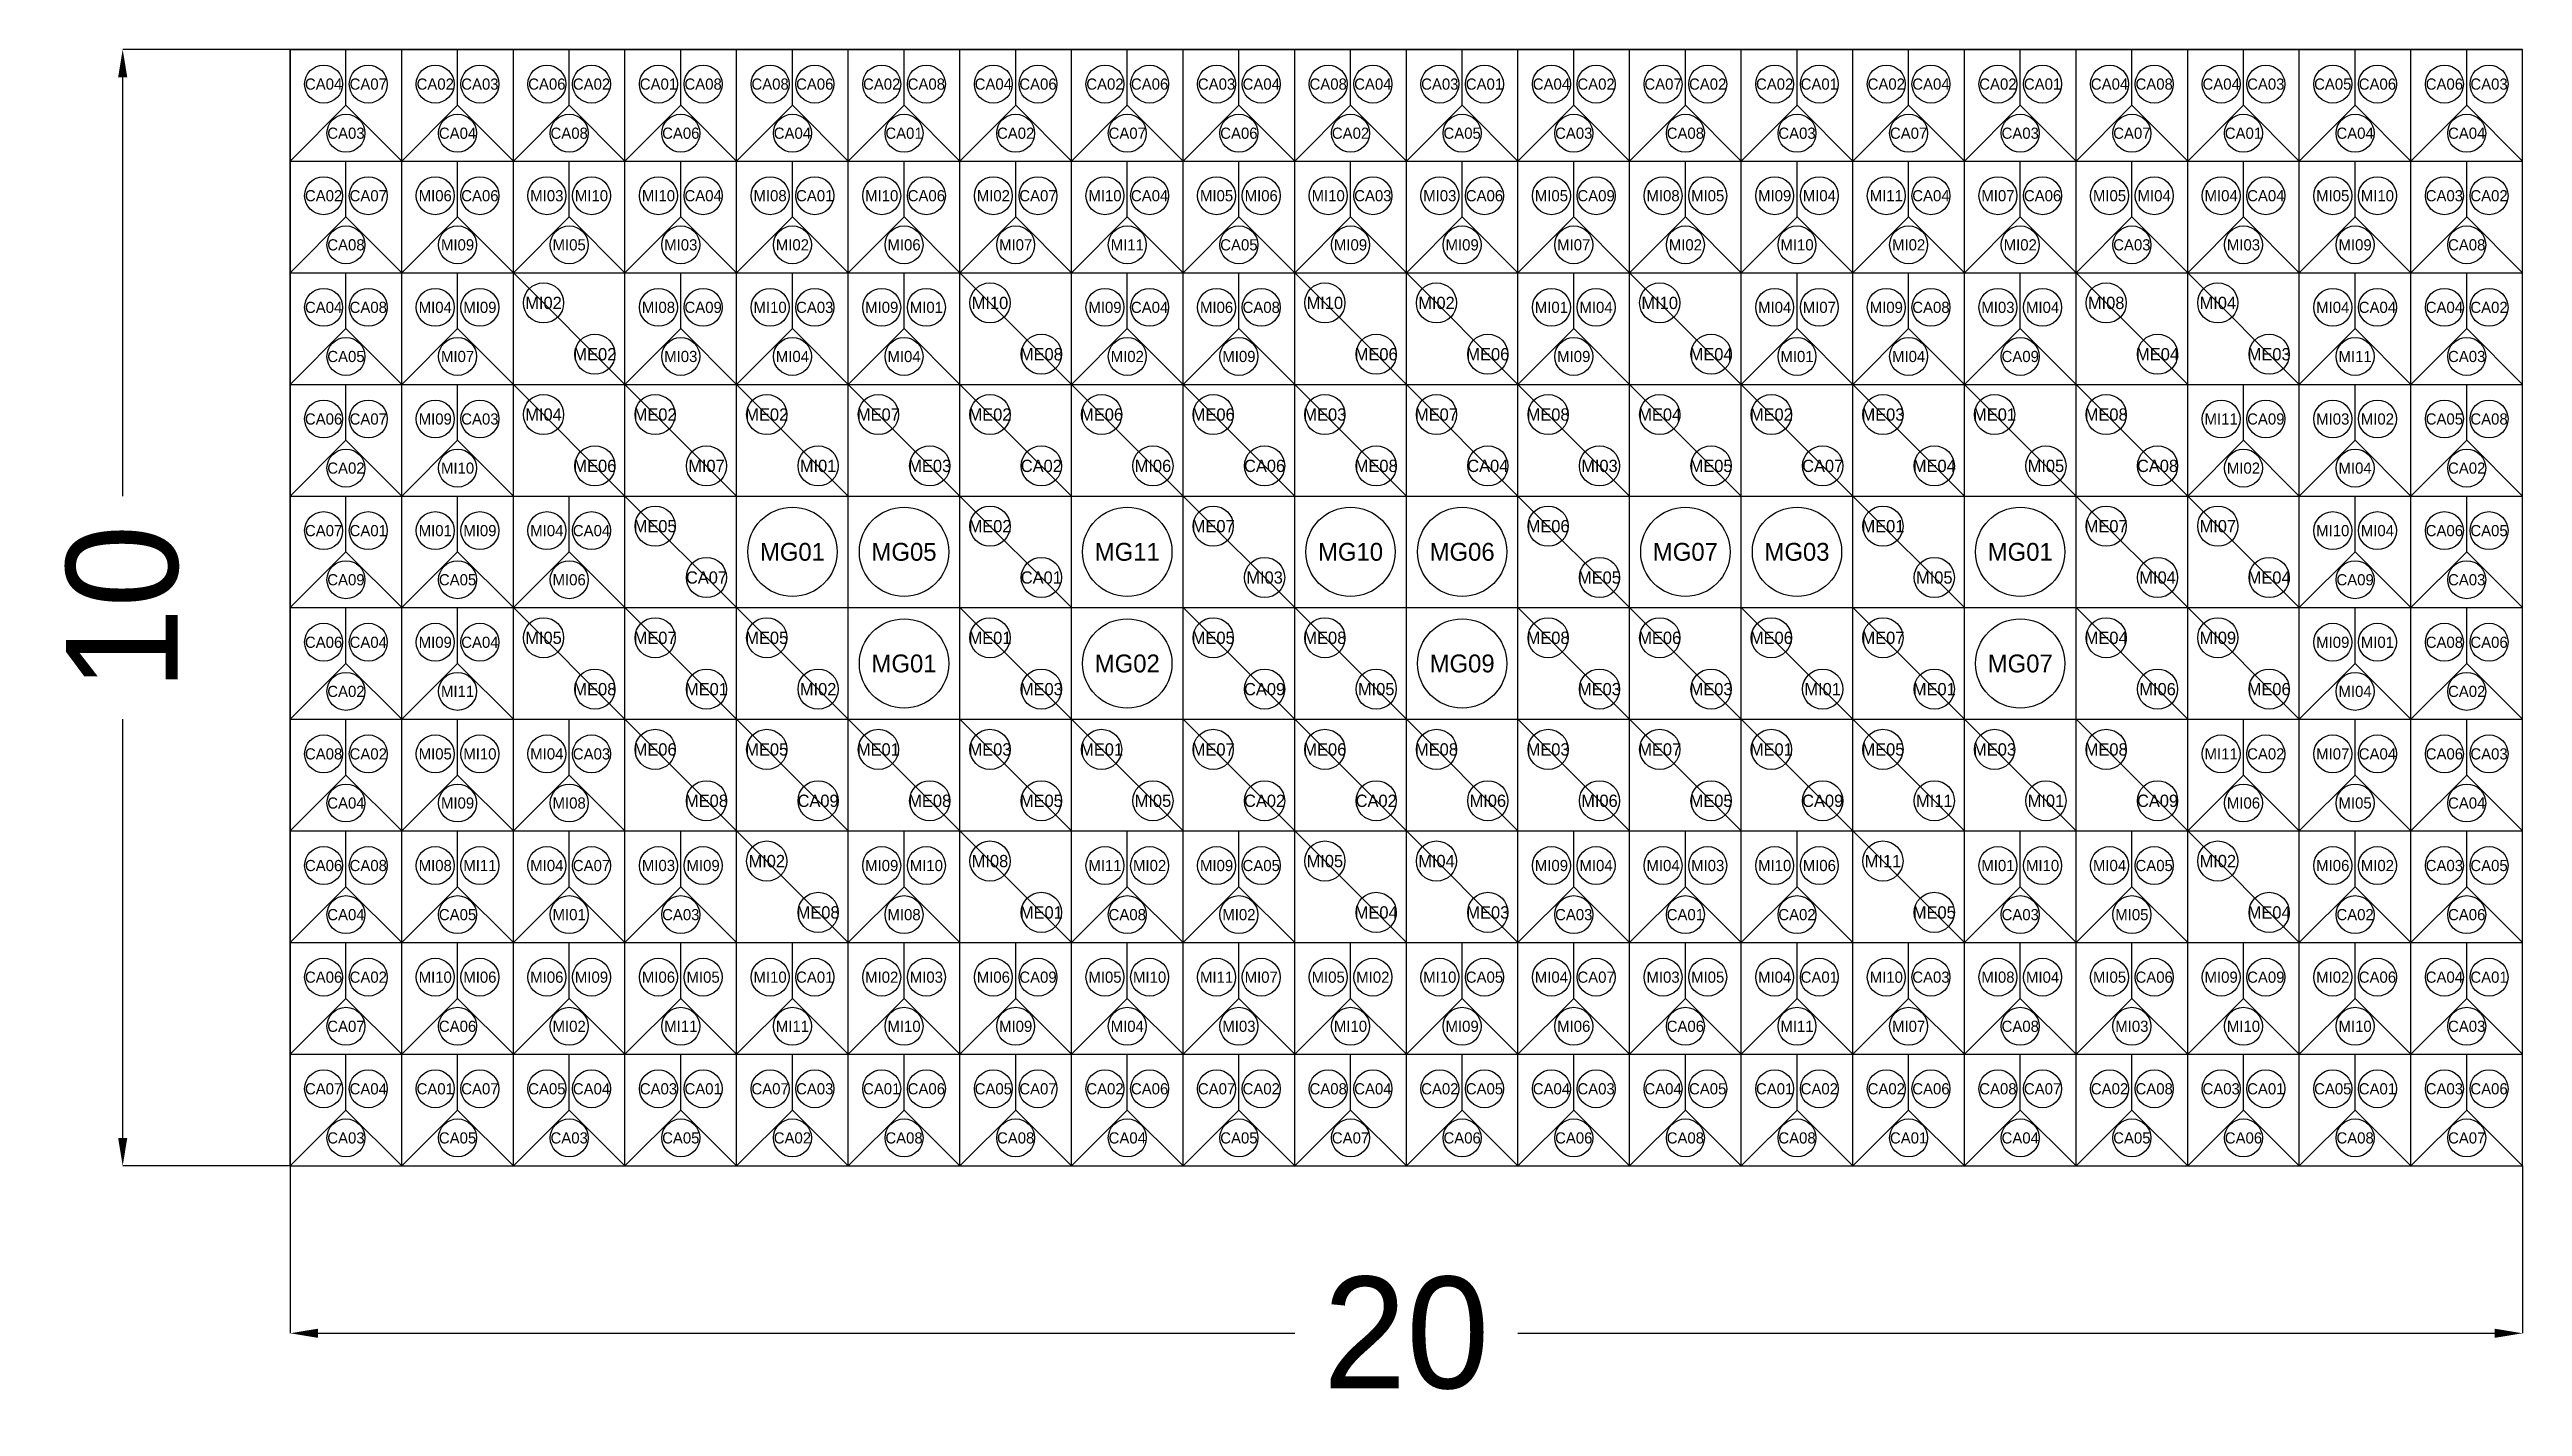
# Model space of a CAD drawing. Header units: metres. Extents: x -2.2 to 20, y -2.2 to 10.
import ezdxf
from ezdxf.enums import TextEntityAlignment as Align

# ---------------------------------------------------------------- set-up
doc = ezdxf.new("R2010")
doc.units = ezdxf.units.M
for name, color, linetype in [('BORDE', 7, 'Continuous'), ('CA', 3, 'Continuous'), ('COTAS', 7, 'Continuous'), ('CUADRICULA', 8, 'Continuous'), ('DIVISION', 9, 'Continuous'), ('ME', 4, 'Continuous'), ('MG', 6, 'Continuous'), ('MI', 2, 'Continuous')]:
    doc.layers.add(name, color=color, linetype=linetype)
doc.dimstyles.get("Standard").update_dxf_attribs({"dimtxt": 2.5, "dimasz": 2.5, "dimexe": 1.25, "dimexo": 0.625, "dimtad": 1, "dimcen": 2.5, "dimazin": 3, "dimtfac": 1, "dimtmove": 0, "dimatfit": 3})

msp = doc.modelspace()

# ---------------------------------------------------------------- texts
at = {"layer": 'CA'}
for s, height, p in [('CA04', 0.1, (0.3, 9.69)), ('CA07', 0.1, (0.7, 9.69)), ('CA02', 0.1, (1.3, 9.69)), ('CA03', 0.1, (1.7, 9.69)), ('CA06', 0.1, (2.3, 9.69)), ('CA02', 0.1, (2.7, 9.69)), ('CA01', 0.1, (3.3, 9.69)), ('CA08', 0.1, (3.7, 9.69)), ('CA08', 0.1, (4.3, 9.69)), ('CA06', 0.1, (4.7, 9.69)), ('CA02', 0.1, (5.3, 9.69)), ('CA08', 0.1, (5.7, 9.69)), ('CA04', 0.1, (6.3, 9.69)), ('CA06', 0.1, (6.7, 9.69)), ('CA02', 0.1, (7.3, 9.69)), ('CA06', 0.1, (7.7, 9.69)), ('CA03', 0.1, (8.3, 9.69)), ('CA04', 0.1, (8.7, 9.69)), ('CA08', 0.1, (9.3, 9.69)), ('CA04', 0.1, (9.7, 9.69)), ('CA03', 0.1, (10.3, 9.69)), ('CA01', 0.1, (10.7, 9.69)), ('CA04', 0.1, (11.3, 9.69)), ('CA02', 0.1, (11.7, 9.69)), ('CA07', 0.1, (12.3, 9.69)), ('CA02', 0.1, (12.7, 9.69)), ('CA02', 0.1, (13.3, 9.69)), ('CA01', 0.1, (13.7, 9.69)), ('CA02', 0.1, (14.3, 9.69)), ('CA04', 0.1, (14.7, 9.69)), ('CA02', 0.1, (15.3, 9.69)), ('CA01', 0.1, (15.7, 9.69)), ('CA04', 0.1, (16.3, 9.69)), ('CA08', 0.1, (16.7, 9.69)), ('CA04', 0.1, (17.3, 9.69)), ('CA03', 0.1, (17.7, 9.69)), ('CA05', 0.1, (18.3, 9.69)), ('CA06', 0.1, (18.7, 9.69)), ('CA06', 0.1, (19.3, 9.69)), ('CA03', 0.1, (19.7, 9.69)), ('CA03', 0.1, (0.5, 9.25)), ('CA04', 0.1, (1.5, 9.25)), ('CA08', 0.1, (2.5, 9.25)), ('CA06', 0.1, (3.5, 9.25)), ('CA04', 0.1, (4.5, 9.25)), ('CA01', 0.1, (5.5, 9.25)), ('CA02', 0.1, (6.5, 9.25)), ('CA07', 0.1, (7.5, 9.25)), ('CA06', 0.1, (8.5, 9.25)), ('CA02', 0.1, (9.5, 9.25)), ('CA05', 0.1, (10.5, 9.25)), ('CA03', 0.1, (11.5, 9.25)), ('CA08', 0.1, (12.5, 9.25)), ('CA03', 0.1, (13.5, 9.25)), ('CA07', 0.1, (14.5, 9.25)), ('CA03', 0.1, (15.5, 9.25)), ('CA07', 0.1, (16.5, 9.25)), ('CA01', 0.1, (17.5, 9.25)), ('CA04', 0.1, (18.5, 9.25)), ('CA04', 0.1, (19.5, 9.25)), ('CA02', 0.1, (0.3, 8.69)), ('CA07', 0.1, (0.7, 8.69)), ('CA06', 0.1, (1.7, 8.69)), ('CA04', 0.1, (3.7, 8.69)), ('CA01', 0.1, (4.7, 8.69)), ('CA06', 0.1, (5.7, 8.69)), ('CA07', 0.1, (6.7, 8.69)), ('CA04', 0.1, (7.7, 8.69)), ('CA03', 0.1, (9.7, 8.69)), ('CA06', 0.1, (10.7, 8.69)), ('CA09', 0.1, (11.7, 8.69)), ('CA04', 0.1, (14.7, 8.69)), ('CA06', 0.1, (15.7, 8.69)), ('CA04', 0.1, (17.7, 8.69)), ('CA03', 0.1, (19.3, 8.69)), ('CA02', 0.1, (19.7, 8.69)), ('CA08', 0.1, (0.5, 8.25)), ('CA05', 0.1, (8.5, 8.25)), ('CA03', 0.1, (16.5, 8.25)), ('CA08', 0.1, (19.5, 8.25)), ('CA04', 0.1, (0.3, 7.69)), ('CA08', 0.1, (0.7, 7.69)), ('CA09', 0.1, (3.7, 7.69)), ('CA03', 0.1, (4.7, 7.69)), ('CA04', 0.1, (7.7, 7.69)), ('CA08', 0.1, (8.7, 7.69)), ('CA08', 0.1, (14.7, 7.69)), ('CA04', 0.1, (18.7, 7.69)), ('CA04', 0.1, (19.3, 7.69)), ('CA02', 0.1, (19.7, 7.69)), ('CA05', 0.1, (0.5, 7.25)), ('CA09', 0.1, (15.5, 7.25)), ('CA03', 0.1, (19.5, 7.25)), ('CA06', 0.1, (0.3, 6.69)), ('CA07', 0.1, (0.7, 6.69)), ('CA03', 0.1, (1.7, 6.69)), ('CA09', 0.1, (17.7, 6.69)), ('CA05', 0.1, (19.3, 6.69)), ('CA08', 0.1, (19.7, 6.69)), ('CA02', 0.1, (0.5, 6.25)), ('CA02', 0.11, (6.73, 6.27)), ('CA06', 0.11, (8.73, 6.27)), ('CA04', 0.11, (10.73, 6.27)), ('CA07', 0.11, (13.73, 6.27)), ('CA08', 0.11, (16.73, 6.27)), ('CA02', 0.1, (19.5, 6.25)), ('CA07', 0.1, (0.3, 5.69)), ('CA01', 0.1, (0.7, 5.69)), ('CA04', 0.1, (2.7, 5.69)), ('CA06', 0.1, (19.3, 5.69)), ('CA05', 0.1, (19.7, 5.69)), ('CA07', 0.11, (3.73, 5.27)), ('CA01', 0.11, (6.73, 5.27)), ('CA09', 0.1, (0.5, 5.25)), ('CA05', 0.1, (1.5, 5.25)), ('CA09', 0.1, (18.5, 5.25)), ('CA03', 0.1, (19.5, 5.25)), ('CA06', 0.1, (0.3, 4.69)), ('CA04', 0.1, (0.7, 4.69)), ('CA04', 0.1, (1.7, 4.69)), ('CA08', 0.1, (19.3, 4.69)), ('CA06', 0.1, (19.7, 4.69)), ('CA02', 0.1, (0.5, 4.25)), ('CA09', 0.11, (8.73, 4.27)), ('CA02', 0.1, (19.5, 4.25)), ('CA08', 0.1, (0.3, 3.69)), ('CA02', 0.1, (0.7, 3.69)), ('CA03', 0.1, (2.7, 3.69)), ('CA02', 0.1, (17.7, 3.69)), ('CA04', 0.1, (18.7, 3.69)), ('CA06', 0.1, (19.3, 3.69)), ('CA03', 0.1, (19.7, 3.69)), ('CA09', 0.11, (4.73, 3.27)), ('CA02', 0.11, (8.73, 3.27)), ('CA02', 0.11, (9.73, 3.27)), ('CA09', 0.11, (13.73, 3.27)), ('CA09', 0.11, (16.73, 3.27)), ('CA04', 0.1, (0.5, 3.25)), ('CA04', 0.1, (19.5, 3.25)), ('CA06', 0.1, (0.3, 2.69)), ('CA08', 0.1, (0.7, 2.69)), ('CA07', 0.1, (2.7, 2.69)), ('CA05', 0.1, (8.7, 2.69)), ('CA05', 0.1, (16.7, 2.69)), ('CA03', 0.1, (19.3, 2.69)), ('CA05', 0.1, (19.7, 2.69)), ('CA04', 0.1, (0.5, 2.25)), ('CA05', 0.1, (1.5, 2.25)), ('CA03', 0.1, (3.5, 2.25)), ('CA08', 0.1, (7.5, 2.25)), ('CA03', 0.1, (11.5, 2.25)), ('CA01', 0.1, (12.5, 2.25)), ('CA02', 0.1, (13.5, 2.25)), ('CA03', 0.1, (15.5, 2.25)), ('CA02', 0.1, (18.5, 2.25)), ('CA06', 0.1, (19.5, 2.25)), ('CA06', 0.1, (0.3, 1.69)), ('CA02', 0.1, (0.7, 1.69)), ('CA01', 0.1, (4.7, 1.69)), ('CA09', 0.1, (6.7, 1.69)), ('CA05', 0.1, (10.7, 1.69)), ('CA07', 0.1, (11.7, 1.69)), ('CA01', 0.1, (13.7, 1.69)), ('CA03', 0.1, (14.7, 1.69)), ('CA06', 0.1, (16.7, 1.69)), ('CA09', 0.1, (17.7, 1.69)), ('CA06', 0.1, (18.7, 1.69)), ('CA04', 0.1, (19.3, 1.69)), ('CA01', 0.1, (19.7, 1.69)), ('CA07', 0.1, (0.5, 1.25)), ('CA06', 0.1, (1.5, 1.25)), ('CA06', 0.1, (12.5, 1.25)), ('CA08', 0.1, (15.5, 1.25)), ('CA03', 0.1, (19.5, 1.25)), ('CA07', 0.1, (0.3, 0.69)), ('CA04', 0.1, (0.7, 0.69)), ('CA01', 0.1, (1.3, 0.69)), ('CA07', 0.1, (1.7, 0.69)), ('CA05', 0.1, (2.3, 0.69)), ('CA04', 0.1, (2.7, 0.69)), ('CA03', 0.1, (3.3, 0.69)), ('CA01', 0.1, (3.7, 0.69)), ('CA07', 0.1, (4.3, 0.69)), ('CA03', 0.1, (4.7, 0.69)), ('CA01', 0.1, (5.3, 0.69)), ('CA06', 0.1, (5.7, 0.69)), ('CA05', 0.1, (6.3, 0.69)), ('CA07', 0.1, (6.7, 0.69)), ('CA02', 0.1, (7.3, 0.69)), ('CA06', 0.1, (7.7, 0.69)), ('CA07', 0.1, (8.3, 0.69)), ('CA02', 0.1, (8.7, 0.69)), ('CA08', 0.1, (9.3, 0.69)), ('CA04', 0.1, (9.7, 0.69)), ('CA02', 0.1, (10.3, 0.69)), ('CA05', 0.1, (10.7, 0.69)), ('CA04', 0.1, (11.3, 0.69)), ('CA03', 0.1, (11.7, 0.69)), ('CA04', 0.1, (12.3, 0.69)), ('CA05', 0.1, (12.7, 0.69)), ('CA01', 0.1, (13.3, 0.69)), ('CA02', 0.1, (13.7, 0.69)), ('CA02', 0.1, (14.3, 0.69)), ('CA06', 0.1, (14.7, 0.69)), ('CA08', 0.1, (15.3, 0.69)), ('CA07', 0.1, (15.7, 0.69)), ('CA02', 0.1, (16.3, 0.69)), ('CA08', 0.1, (16.7, 0.69)), ('CA03', 0.1, (17.3, 0.69)), ('CA01', 0.1, (17.7, 0.69)), ('CA05', 0.1, (18.3, 0.69)), ('CA01', 0.1, (18.7, 0.69)), ('CA03', 0.1, (19.3, 0.69)), ('CA06', 0.1, (19.7, 0.69)), ('CA03', 0.1, (0.5, 0.25)), ('CA05', 0.1, (1.5, 0.25)), ('CA03', 0.1, (2.5, 0.25)), ('CA05', 0.1, (3.5, 0.25)), ('CA02', 0.1, (4.5, 0.25)), ('CA08', 0.1, (5.5, 0.25)), ('CA08', 0.1, (6.5, 0.25)), ('CA04', 0.1, (7.5, 0.25)), ('CA05', 0.1, (8.5, 0.25)), ('CA07', 0.1, (9.5, 0.25)), ('CA06', 0.1, (10.5, 0.25)), ('CA06', 0.1, (11.5, 0.25)), ('CA08', 0.1, (12.5, 0.25)), ('CA08', 0.1, (13.5, 0.25)), ('CA01', 0.1, (14.5, 0.25)), ('CA04', 0.1, (15.5, 0.25)), ('CA05', 0.1, (16.5, 0.25)), ('CA06', 0.1, (17.5, 0.25)), ('CA08', 0.1, (18.5, 0.25)), ('CA07', 0.1, (19.5, 0.25))]:
    msp.add_text(s, height=height, dxfattribs=at).set_placement(p, align=Align.MIDDLE_CENTER)
at = {"layer": 'ME'}
for s, p in [('ME02', (2.73, 7.27)), ('ME08', (6.73, 7.27)), ('ME06', (9.73, 7.27)), ('ME06', (10.73, 7.27)), ('ME04', (12.73, 7.27)), ('ME04', (16.73, 7.27)), ('ME03', (17.73, 7.27)), ('ME02', (3.27, 6.73)), ('ME02', (4.27, 6.73)), ('ME07', (5.27, 6.73)), ('ME02', (6.27, 6.73)), ('ME06', (7.27, 6.73)), ('ME06', (8.27, 6.73)), ('ME03', (9.27, 6.73)), ('ME07', (10.27, 6.73)), ('ME08', (11.27, 6.73)), ('ME04', (12.27, 6.73)), ('ME02', (13.27, 6.73)), ('ME03', (14.27, 6.73)), ('ME01', (15.27, 6.73)), ('ME08', (16.27, 6.73)), ('ME06', (2.73, 6.27)), ('ME03', (5.73, 6.27)), ('ME08', (9.73, 6.27)), ('ME05', (12.73, 6.27)), ('ME04', (14.73, 6.27)), ('ME05', (3.27, 5.73)), ('ME02', (6.27, 5.73)), ('ME07', (8.27, 5.73)), ('ME06', (11.27, 5.73)), ('ME01', (14.27, 5.73)), ('ME07', (16.27, 5.73)), ('ME05', (11.73, 5.27)), ('ME04', (17.73, 5.27)), ('ME07', (3.27, 4.73)), ('ME05', (4.27, 4.73)), ('ME01', (6.27, 4.73)), ('ME05', (8.27, 4.73)), ('ME08', (9.27, 4.73)), ('ME08', (11.27, 4.73)), ('ME06', (12.27, 4.73)), ('ME06', (13.27, 4.73)), ('ME07', (14.27, 4.73)), ('ME04', (16.27, 4.73)), ('ME08', (2.73, 4.27)), ('ME01', (3.73, 4.27)), ('ME03', (6.73, 4.27)), ('ME03', (11.73, 4.27)), ('ME03', (12.73, 4.27)), ('ME01', (14.73, 4.27)), ('ME06', (17.73, 4.27)), ('ME06', (3.27, 3.73)), ('ME05', (4.27, 3.73)), ('ME01', (5.27, 3.73)), ('ME03', (6.27, 3.73)), ('ME01', (7.27, 3.73)), ('ME07', (8.27, 3.73)), ('ME06', (9.27, 3.73)), ('ME08', (10.27, 3.73)), ('ME03', (11.27, 3.73)), ('ME07', (12.27, 3.73)), ('ME01', (13.27, 3.73)), ('ME05', (14.27, 3.73)), ('ME03', (15.27, 3.73)), ('ME08', (16.27, 3.73)), ('ME08', (3.73, 3.27)), ('ME08', (5.73, 3.27)), ('ME05', (6.73, 3.27)), ('ME05', (12.73, 3.27)), ('ME08', (4.73, 2.27)), ('ME01', (6.73, 2.27)), ('ME04', (9.73, 2.27)), ('ME03', (10.73, 2.27)), ('ME05', (14.73, 2.27)), ('ME04', (17.73, 2.27))]:
    msp.add_text(s, height=0.11, dxfattribs=at).set_placement(p, align=Align.MIDDLE_CENTER)
at = {"layer": 'MG'}
for s, p in [('MG01', (4.5, 5.5)), ('MG05', (5.5, 5.5)), ('MG11', (7.5, 5.5)), ('MG10', (9.5, 5.5)), ('MG06', (10.5, 5.5)), ('MG07', (12.5, 5.5)), ('MG03', (13.5, 5.5)), ('MG01', (15.5, 5.5)), ('MG01', (5.5, 4.5)), ('MG02', (7.5, 4.5)), ('MG09', (10.5, 4.5)), ('MG07', (15.5, 4.5))]:
    msp.add_text(s, height=0.16, dxfattribs=at).set_placement(p, align=Align.MIDDLE_CENTER)
at = {"layer": 'MI'}
for s, height, p in [('MI06', 0.1, (1.3, 8.69)), ('MI03', 0.1, (2.3, 8.69)), ('MI10', 0.1, (2.7, 8.69)), ('MI10', 0.1, (3.3, 8.69)), ('MI08', 0.1, (4.3, 8.69)), ('MI10', 0.1, (5.3, 8.69)), ('MI02', 0.1, (6.3, 8.69)), ('MI10', 0.1, (7.3, 8.69)), ('MI05', 0.1, (8.3, 8.69)), ('MI06', 0.1, (8.7, 8.69)), ('MI10', 0.1, (9.3, 8.69)), ('MI03', 0.1, (10.3, 8.69)), ('MI05', 0.1, (11.3, 8.69)), ('MI08', 0.1, (12.3, 8.69)), ('MI05', 0.1, (12.7, 8.69)), ('MI09', 0.1, (13.3, 8.69)), ('MI04', 0.1, (13.7, 8.69)), ('MI11', 0.1, (14.3, 8.69)), ('MI07', 0.1, (15.3, 8.69)), ('MI05', 0.1, (16.3, 8.69)), ('MI04', 0.1, (16.7, 8.69)), ('MI04', 0.1, (17.3, 8.69)), ('MI05', 0.1, (18.3, 8.69)), ('MI10', 0.1, (18.7, 8.69)), ('MI09', 0.1, (1.5, 8.25)), ('MI05', 0.1, (2.5, 8.25)), ('MI03', 0.1, (3.5, 8.25)), ('MI02', 0.1, (4.5, 8.25)), ('MI06', 0.1, (5.5, 8.25)), ('MI07', 0.1, (6.5, 8.25)), ('MI11', 0.1, (7.5, 8.25)), ('MI09', 0.1, (9.5, 8.25)), ('MI09', 0.1, (10.5, 8.25)), ('MI07', 0.1, (11.5, 8.25)), ('MI02', 0.1, (12.5, 8.25)), ('MI10', 0.1, (13.5, 8.25)), ('MI02', 0.1, (14.5, 8.25)), ('MI02', 0.1, (15.5, 8.25)), ('MI03', 0.1, (17.5, 8.25)), ('MI09', 0.1, (18.5, 8.25)), ('MI02', 0.11, (2.27, 7.73)), ('MI10', 0.11, (6.27, 7.73)), ('MI10', 0.11, (9.27, 7.73)), ('MI02', 0.11, (10.27, 7.73)), ('MI10', 0.11, (12.27, 7.73)), ('MI08', 0.11, (16.27, 7.73)), ('MI04', 0.11, (17.27, 7.73)), ('MI04', 0.1, (1.3, 7.69)), ('MI09', 0.1, (1.7, 7.69)), ('MI08', 0.1, (3.3, 7.69)), ('MI10', 0.1, (4.3, 7.69)), ('MI09', 0.1, (5.3, 7.69)), ('MI01', 0.1, (5.7, 7.69)), ('MI09', 0.1, (7.3, 7.69)), ('MI06', 0.1, (8.3, 7.69)), ('MI01', 0.1, (11.3, 7.69)), ('MI04', 0.1, (11.7, 7.69)), ('MI04', 0.1, (13.3, 7.69)), ('MI07', 0.1, (13.7, 7.69)), ('MI09', 0.1, (14.3, 7.69)), ('MI03', 0.1, (15.3, 7.69)), ('MI04', 0.1, (15.7, 7.69)), ('MI04', 0.1, (18.3, 7.69)), ('MI07', 0.1, (1.5, 7.25)), ('MI03', 0.1, (3.5, 7.25)), ('MI04', 0.1, (4.5, 7.25)), ('MI04', 0.1, (5.5, 7.25)), ('MI02', 0.1, (7.5, 7.25)), ('MI09', 0.1, (8.5, 7.25)), ('MI09', 0.1, (11.5, 7.25)), ('MI01', 0.1, (13.5, 7.25)), ('MI04', 0.1, (14.5, 7.25)), ('MI11', 0.1, (18.5, 7.25)), ('MI09', 0.1, (1.3, 6.69)), ('MI04', 0.11, (2.27, 6.73)), ('MI11', 0.1, (17.3, 6.69)), ('MI03', 0.1, (18.3, 6.69)), ('MI02', 0.1, (18.7, 6.69)), ('MI10', 0.1, (1.5, 6.25)), ('MI07', 0.11, (3.73, 6.27)), ('MI01', 0.11, (4.73, 6.27)), ('MI06', 0.11, (7.73, 6.27)), ('MI03', 0.11, (11.73, 6.27)), ('MI05', 0.11, (15.73, 6.27)), ('MI02', 0.1, (17.5, 6.25)), ('MI04', 0.1, (18.5, 6.25)), ('MI07', 0.11, (17.27, 5.73)), ('MI01', 0.1, (1.3, 5.69)), ('MI09', 0.1, (1.7, 5.69)), ('MI04', 0.1, (2.3, 5.69)), ('MI10', 0.1, (18.3, 5.69)), ('MI04', 0.1, (18.7, 5.69)), ('MI03', 0.11, (8.73, 5.27)), ('MI05', 0.11, (14.73, 5.27)), ('MI04', 0.11, (16.73, 5.27)), ('MI06', 0.1, (2.5, 5.25)), ('MI09', 0.1, (1.3, 4.69)), ('MI05', 0.11, (2.27, 4.73)), ('MI09', 0.11, (17.27, 4.73)), ('MI09', 0.1, (18.3, 4.69)), ('MI01', 0.1, (18.7, 4.69)), ('MI11', 0.1, (1.5, 4.25)), ('MI02', 0.11, (4.73, 4.27)), ('MI05', 0.11, (9.73, 4.27)), ('MI01', 0.11, (13.73, 4.27)), ('MI06', 0.11, (16.73, 4.27)), ('MI04', 0.1, (18.5, 4.25)), ('MI05', 0.1, (1.3, 3.69)), ('MI10', 0.1, (1.7, 3.69)), ('MI04', 0.1, (2.3, 3.69)), ('MI11', 0.1, (17.3, 3.69)), ('MI07', 0.1, (18.3, 3.69)), ('MI05', 0.11, (7.73, 3.27)), ('MI06', 0.11, (10.73, 3.27)), ('MI06', 0.11, (11.73, 3.27)), ('MI11', 0.11, (14.73, 3.27)), ('MI01', 0.11, (15.73, 3.27)), ('MI09', 0.1, (1.5, 3.25)), ('MI08', 0.1, (2.5, 3.25)), ('MI06', 0.1, (17.5, 3.25)), ('MI05', 0.1, (18.5, 3.25)), ('MI08', 0.1, (1.3, 2.69)), ('MI11', 0.1, (1.7, 2.69)), ('MI04', 0.1, (2.3, 2.69)), ('MI03', 0.1, (3.3, 2.69)), ('MI09', 0.1, (3.7, 2.69)), ('MI02', 0.11, (4.27, 2.73)), ('MI09', 0.1, (5.3, 2.69)), ('MI10', 0.1, (5.7, 2.69)), ('MI08', 0.11, (6.27, 2.73)), ('MI11', 0.1, (7.3, 2.69)), ('MI02', 0.1, (7.7, 2.69)), ('MI09', 0.1, (8.3, 2.69)), ('MI05', 0.11, (9.27, 2.73)), ('MI04', 0.11, (10.27, 2.73)), ('MI09', 0.1, (11.3, 2.69)), ('MI04', 0.1, (11.7, 2.69)), ('MI04', 0.1, (12.3, 2.69)), ('MI03', 0.1, (12.7, 2.69)), ('MI10', 0.1, (13.3, 2.69)), ('MI06', 0.1, (13.7, 2.69)), ('MI11', 0.11, (14.27, 2.73)), ('MI01', 0.1, (15.3, 2.69)), ('MI10', 0.1, (15.7, 2.69)), ('MI04', 0.1, (16.3, 2.69)), ('MI02', 0.11, (17.27, 2.73)), ('MI06', 0.1, (18.3, 2.69)), ('MI02', 0.1, (18.7, 2.69)), ('MI01', 0.1, (2.5, 2.25)), ('MI08', 0.1, (5.5, 2.25)), ('MI02', 0.1, (8.5, 2.25)), ('MI05', 0.1, (16.5, 2.25)), ('MI10', 0.1, (1.3, 1.69)), ('MI06', 0.1, (1.7, 1.69)), ('MI06', 0.1, (2.3, 1.69)), ('MI09', 0.1, (2.7, 1.69)), ('MI06', 0.1, (3.3, 1.69)), ('MI05', 0.1, (3.7, 1.69)), ('MI10', 0.1, (4.3, 1.69)), ('MI02', 0.1, (5.3, 1.69)), ('MI03', 0.1, (5.7, 1.69)), ('MI06', 0.1, (6.3, 1.69)), ('MI05', 0.1, (7.3, 1.69)), ('MI10', 0.1, (7.7, 1.69)), ('MI11', 0.1, (8.3, 1.69)), ('MI07', 0.1, (8.7, 1.69)), ('MI05', 0.1, (9.3, 1.69)), ('MI02', 0.1, (9.7, 1.69)), ('MI10', 0.1, (10.3, 1.69)), ('MI04', 0.1, (11.3, 1.69)), ('MI03', 0.1, (12.3, 1.69)), ('MI05', 0.1, (12.7, 1.69)), ('MI04', 0.1, (13.3, 1.69)), ('MI10', 0.1, (14.3, 1.69)), ('MI08', 0.1, (15.3, 1.69)), ('MI04', 0.1, (15.7, 1.69)), ('MI05', 0.1, (16.3, 1.69)), ('MI09', 0.1, (17.3, 1.69)), ('MI02', 0.1, (18.3, 1.69)), ('MI02', 0.1, (2.5, 1.25)), ('MI11', 0.1, (3.5, 1.25)), ('MI11', 0.1, (4.5, 1.25)), ('MI10', 0.1, (5.5, 1.25)), ('MI09', 0.1, (6.5, 1.25)), ('MI04', 0.1, (7.5, 1.25)), ('MI03', 0.1, (8.5, 1.25)), ('MI10', 0.1, (9.5, 1.25)), ('MI09', 0.1, (10.5, 1.25)), ('MI06', 0.1, (11.5, 1.25)), ('MI11', 0.1, (13.5, 1.25)), ('MI07', 0.1, (14.5, 1.25)), ('MI03', 0.1, (16.5, 1.25)), ('MI10', 0.1, (17.5, 1.25)), ('MI10', 0.1, (18.5, 1.25))]:
    msp.add_text(s, height=height, dxfattribs=at).set_placement(p, align=Align.MIDDLE_CENTER)

# ---------------------------------------------------------------- blocks, each defined once
blk = doc.blocks.new('_CLOSEDFILLED')
at = {"color": 0, "linetype": 'BYBLOCK'}
blk.add_solid([(-1, 0.164), (0, 0), (-1, -0.164)], dxfattribs=at)
blk = doc.blocks.new('*D1')
for p, q in [((0, 0), (0, -1.5)), ((20, 0), (20, -1.5)), ((0.25, -1.5), (9, -1.5)), ((11, -1.5), (19.75, -1.5))]:
    blk.add_line(p, q)
at = {"layer": 'Defpoints'}
for p in [(0, 0), (20, 0), (0, -1.5)]:
    blk.add_point(p, dxfattribs=at)
at = {"layer": 'COTAS', "xscale": 0.25, "yscale": 0.25, "rotation": 180}
blk.add_blockref('_CLOSEDFILLED', (0, -1.5), dxfattribs=at)
at = {"layer": 'COTAS', "xscale": 0.25, "yscale": 0.25}
blk.add_blockref('_CLOSEDFILLED', (20, -1.5), dxfattribs=at)
at = {"layer": 'COTAS', "insert": (10, -1.5), "char_height": 1, "attachment_point": 5}
blk.add_mtext('20', dxfattribs=at)
blk = doc.blocks.new('*D2')
for p, q in [((0, 10), (-1.5, 10)), ((-1.5, 6), (-1.5, 9.75)), ((-1.5, 0.25), (-1.5, 4)), ((0, 0), (-1.5, 0))]:
    blk.add_line(p, q)
at = {"layer": 'Defpoints'}
for p in [(0, 10), (-1.5, 0), (0, 0)]:
    blk.add_point(p, dxfattribs=at)
at = {"layer": 'COTAS', "xscale": 0.25, "yscale": 0.25}
for p, rotation in [((-1.5, 10), 90), ((-1.5, 0), 270)]:
    blk.add_blockref('_CLOSEDFILLED', p, dxfattribs=dict(at, rotation=rotation))
at = {"layer": 'COTAS', "insert": (-1.5, 5), "char_height": 1, "attachment_point": 5, "rotation": 90}
blk.add_mtext('10', dxfattribs=at)

# ---------------------------------------------------------------- dimensions: what is measured, and where the dimension line sits
at = {"layer": 'COTAS'}
dim = msp.add_linear_dim(base=(-1.5, 0), p1=(0, 0), p2=(0, 10), angle=90, dimstyle='Standard', dxfattribs=at)
dim.commit()
dim.dimension.update_dxf_attribs({"geometry": '*D2', "text_midpoint": (-1.5, 5)})
dim = msp.add_linear_dim(base=(0, -1.5), p1=(0, 0), p2=(20, 0), dimstyle='Standard', dxfattribs=at)
dim.commit()
dim.dimension.update_dxf_attribs({"geometry": '*D1', "text_midpoint": (10, -1.5)})

# ---------------------------------------------------------------- linework, layer by layer
at = {"layer": 'BORDE', "lineweight": 30}
msp.add_lwpolyline([(0, 0), (20, 0), (20, 10), (0, 10), (0, 0)], dxfattribs=at)
at = {"layer": 'CA'}
for centre, radius in [((0.3, 9.69), 0.17), ((0.7, 9.69), 0.17), ((1.3, 9.69), 0.17), ((1.7, 9.69), 0.17), ((2.3, 9.69), 0.17), ((2.7, 9.69), 0.17), ((3.3, 9.69), 0.17), ((3.7, 9.69), 0.17), ((4.3, 9.69), 0.17), ((4.7, 9.69), 0.17), ((5.3, 9.69), 0.17), ((5.7, 9.69), 0.17), ((6.3, 9.69), 0.17), ((6.7, 9.69), 0.17), ((7.3, 9.69), 0.17), ((7.7, 9.69), 0.17), ((8.3, 9.69), 0.17), ((8.7, 9.69), 0.17), ((9.3, 9.69), 0.17), ((9.7, 9.69), 0.17), ((10.3, 9.69), 0.17), ((10.7, 9.69), 0.17), ((11.3, 9.69), 0.17), ((11.7, 9.69), 0.17), ((12.3, 9.69), 0.17), ((12.7, 9.69), 0.17), ((13.3, 9.69), 0.17), ((13.7, 9.69), 0.17), ((14.3, 9.69), 0.17), ((14.7, 9.69), 0.17), ((15.3, 9.69), 0.17), ((15.7, 9.69), 0.17), ((16.3, 9.69), 0.17), ((16.7, 9.69), 0.17), ((17.3, 9.69), 0.17), ((17.7, 9.69), 0.17), ((18.3, 9.69), 0.17), ((18.7, 9.69), 0.17), ((19.3, 9.69), 0.17), ((19.7, 9.69), 0.17), ((0.5, 9.25), 0.17), ((1.5, 9.25), 0.17), ((2.5, 9.25), 0.17), ((3.5, 9.25), 0.17), ((4.5, 9.25), 0.17), ((5.5, 9.25), 0.17), ((6.5, 9.25), 0.17), ((7.5, 9.25), 0.17), ((8.5, 9.25), 0.17), ((9.5, 9.25), 0.17), ((10.5, 9.25), 0.17), ((11.5, 9.25), 0.17), ((12.5, 9.25), 0.17), ((13.5, 9.25), 0.17), ((14.5, 9.25), 0.17), ((15.5, 9.25), 0.17), ((16.5, 9.25), 0.17), ((17.5, 9.25), 0.17), ((18.5, 9.25), 0.17), ((19.5, 9.25), 0.17), ((0.3, 8.69), 0.17), ((0.7, 8.69), 0.17), ((1.7, 8.69), 0.17), ((3.7, 8.69), 0.17), ((4.7, 8.69), 0.17), ((5.7, 8.69), 0.17), ((6.7, 8.69), 0.17), ((7.7, 8.69), 0.17), ((9.7, 8.69), 0.17), ((10.7, 8.69), 0.17), ((11.7, 8.69), 0.17), ((14.7, 8.69), 0.17), ((15.7, 8.69), 0.17), ((17.7, 8.69), 0.17), ((19.3, 8.69), 0.17), ((19.7, 8.69), 0.17), ((0.5, 8.25), 0.17), ((8.5, 8.25), 0.17), ((16.5, 8.25), 0.17), ((19.5, 8.25), 0.17), ((0.3, 7.69), 0.17), ((0.7, 7.69), 0.17), ((3.7, 7.69), 0.17), ((4.7, 7.69), 0.17), ((7.7, 7.69), 0.17), ((8.7, 7.69), 0.17), ((14.7, 7.69), 0.17), ((18.7, 7.69), 0.17), ((19.3, 7.69), 0.17), ((19.7, 7.69), 0.17), ((0.5, 7.25), 0.17), ((15.5, 7.25), 0.17), ((19.5, 7.25), 0.17), ((0.3, 6.69), 0.17), ((0.7, 6.69), 0.17), ((1.7, 6.69), 0.17), ((17.7, 6.69), 0.17), ((19.3, 6.69), 0.17), ((19.7, 6.69), 0.17), ((6.73, 6.27), 0.18), ((8.73, 6.27), 0.18), ((10.73, 6.27), 0.18), ((13.73, 6.27), 0.18), ((16.73, 6.27), 0.18), ((0.5, 6.25), 0.17), ((19.5, 6.25), 0.17), ((0.3, 5.69), 0.17), ((0.7, 5.69), 0.17), ((2.7, 5.69), 0.17), ((19.3, 5.69), 0.17), ((19.7, 5.69), 0.17), ((0.5, 5.25), 0.17), ((1.5, 5.25), 0.17), ((3.73, 5.27), 0.18), ((6.73, 5.27), 0.18), ((18.5, 5.25), 0.17), ((19.5, 5.25), 0.17), ((0.3, 4.69), 0.17), ((0.7, 4.69), 0.17), ((1.7, 4.69), 0.17), ((19.3, 4.69), 0.17), ((19.7, 4.69), 0.17), ((8.73, 4.27), 0.18), ((0.5, 4.25), 0.17), ((19.5, 4.25), 0.17), ((0.3, 3.69), 0.17), ((0.7, 3.69), 0.17), ((2.7, 3.69), 0.17), ((17.7, 3.69), 0.17), ((18.7, 3.69), 0.17), ((19.3, 3.69), 0.17), ((19.7, 3.69), 0.17), ((0.5, 3.25), 0.17), ((4.73, 3.27), 0.18), ((8.73, 3.27), 0.18), ((9.73, 3.27), 0.18), ((13.73, 3.27), 0.18), ((16.73, 3.27), 0.18), ((19.5, 3.25), 0.17), ((0.3, 2.69), 0.17), ((0.7, 2.69), 0.17), ((2.7, 2.69), 0.17), ((8.7, 2.69), 0.17), ((16.7, 2.69), 0.17), ((19.3, 2.69), 0.17), ((19.7, 2.69), 0.17), ((0.5, 2.25), 0.17), ((1.5, 2.25), 0.17), ((3.5, 2.25), 0.17), ((7.5, 2.25), 0.17), ((11.5, 2.25), 0.17), ((12.5, 2.25), 0.17), ((13.5, 2.25), 0.17), ((15.5, 2.25), 0.17), ((18.5, 2.25), 0.17), ((19.5, 2.25), 0.17), ((0.3, 1.69), 0.17), ((0.7, 1.69), 0.17), ((4.7, 1.69), 0.17), ((6.7, 1.69), 0.17), ((10.7, 1.69), 0.17), ((11.7, 1.69), 0.17), ((13.7, 1.69), 0.17), ((14.7, 1.69), 0.17), ((16.7, 1.69), 0.17), ((17.7, 1.69), 0.17), ((18.7, 1.69), 0.17), ((19.3, 1.69), 0.17), ((19.7, 1.69), 0.17), ((0.5, 1.25), 0.17), ((1.5, 1.25), 0.17), ((12.5, 1.25), 0.17), ((15.5, 1.25), 0.17), ((19.5, 1.25), 0.17), ((0.3, 0.69), 0.17), ((0.7, 0.69), 0.17), ((1.3, 0.69), 0.17), ((1.7, 0.69), 0.17), ((2.3, 0.69), 0.17), ((2.7, 0.69), 0.17), ((3.3, 0.69), 0.17), ((3.7, 0.69), 0.17), ((4.3, 0.69), 0.17), ((4.7, 0.69), 0.17), ((5.3, 0.69), 0.17), ((5.7, 0.69), 0.17), ((6.3, 0.69), 0.17), ((6.7, 0.69), 0.17), ((7.3, 0.69), 0.17), ((7.7, 0.69), 0.17), ((8.3, 0.69), 0.17), ((8.7, 0.69), 0.17), ((9.3, 0.69), 0.17), ((9.7, 0.69), 0.17), ((10.3, 0.69), 0.17), ((10.7, 0.69), 0.17), ((11.3, 0.69), 0.17), ((11.7, 0.69), 0.17), ((12.3, 0.69), 0.17), ((12.7, 0.69), 0.17), ((13.3, 0.69), 0.17), ((13.7, 0.69), 0.17), ((14.3, 0.69), 0.17), ((14.7, 0.69), 0.17), ((15.3, 0.69), 0.17), ((15.7, 0.69), 0.17), ((16.3, 0.69), 0.17), ((16.7, 0.69), 0.17), ((17.3, 0.69), 0.17), ((17.7, 0.69), 0.17), ((18.3, 0.69), 0.17), ((18.7, 0.69), 0.17), ((19.3, 0.69), 0.17), ((19.7, 0.69), 0.17), ((0.5, 0.25), 0.17), ((1.5, 0.25), 0.17), ((2.5, 0.25), 0.17), ((3.5, 0.25), 0.17), ((4.5, 0.25), 0.17), ((5.5, 0.25), 0.17), ((6.5, 0.25), 0.17), ((7.5, 0.25), 0.17), ((8.5, 0.25), 0.17), ((9.5, 0.25), 0.17), ((10.5, 0.25), 0.17), ((11.5, 0.25), 0.17), ((12.5, 0.25), 0.17), ((13.5, 0.25), 0.17), ((14.5, 0.25), 0.17), ((15.5, 0.25), 0.17), ((16.5, 0.25), 0.17), ((17.5, 0.25), 0.17), ((18.5, 0.25), 0.17), ((19.5, 0.25), 0.17)]:
    msp.add_circle(centre, radius, dxfattribs=at)
at = {"layer": 'CUADRICULA'}
for p, q in [((0, 0), (0, 10)), ((0, 10), (20, 10)), ((1, 0), (1, 10)), ((2, 0), (2, 10)), ((3, 0), (3, 10)), ((4, 0), (4, 10)), ((5, 0), (5, 10)), ((6, 0), (6, 10)), ((7, 0), (7, 10)), ((8, 0), (8, 10)), ((9, 0), (9, 10)), ((10, 0), (10, 10)), ((11, 0), (11, 10)), ((12, 0), (12, 10)), ((13, 0), (13, 10)), ((14, 0), (14, 10)), ((15, 0), (15, 10)), ((16, 0), (16, 10)), ((17, 0), (17, 10)), ((18, 0), (18, 10)), ((19, 0), (19, 10)), ((20, 0), (20, 10)), ((0, 9), (20, 9)), ((0, 8), (20, 8)), ((0, 7), (20, 7)), ((0, 6), (20, 6)), ((0, 5), (20, 5)), ((0, 4), (20, 4)), ((0, 3), (20, 3)), ((0, 2), (20, 2)), ((0, 1), (20, 1)), ((0, 0), (20, 0))]:
    msp.add_line(p, q, dxfattribs=at)
at = {"layer": 'DIVISION'}
for p, q in [((0.5, 9.5), (0.5, 10)), ((1.5, 9.5), (1.5, 10)), ((2.5, 9.5), (2.5, 10)), ((3.5, 9.5), (3.5, 10)), ((4.5, 9.5), (4.5, 10)), ((5.5, 9.5), (5.5, 10)), ((6.5, 9.5), (6.5, 10)), ((7.5, 9.5), (7.5, 10)), ((8.5, 9.5), (8.5, 10)), ((9.5, 9.5), (9.5, 10)), ((10.5, 9.5), (10.5, 10)), ((11.5, 9.5), (11.5, 10)), ((12.5, 9.5), (12.5, 10)), ((13.5, 9.5), (13.5, 10)), ((14.5, 9.5), (14.5, 10)), ((15.5, 9.5), (15.5, 10)), ((16.5, 9.5), (16.5, 10)), ((17.5, 9.5), (17.5, 10)), ((18.5, 9.5), (18.5, 10)), ((19.5, 9.5), (19.5, 10)), ((0.5, 9.5), (0, 9)), ((0.5, 9.5), (1, 9)), ((1.5, 9.5), (1, 9)), ((1.5, 9.5), (2, 9)), ((2.5, 9.5), (2, 9)), ((2.5, 9.5), (3, 9)), ((3.5, 9.5), (3, 9)), ((3.5, 9.5), (4, 9)), ((4.5, 9.5), (4, 9)), ((4.5, 9.5), (5, 9)), ((5.5, 9.5), (5, 9)), ((5.5, 9.5), (6, 9)), ((6.5, 9.5), (6, 9)), ((6.5, 9.5), (7, 9)), ((7.5, 9.5), (7, 9)), ((7.5, 9.5), (8, 9)), ((8.5, 9.5), (8, 9)), ((8.5, 9.5), (9, 9)), ((9.5, 9.5), (9, 9)), ((9.5, 9.5), (10, 9)), ((10.5, 9.5), (10, 9)), ((10.5, 9.5), (11, 9)), ((11.5, 9.5), (11, 9)), ((11.5, 9.5), (12, 9)), ((12.5, 9.5), (12, 9)), ((12.5, 9.5), (13, 9)), ((13.5, 9.5), (13, 9)), ((13.5, 9.5), (14, 9)), ((14.5, 9.5), (14, 9)), ((14.5, 9.5), (15, 9)), ((15.5, 9.5), (15, 9)), ((15.5, 9.5), (16, 9)), ((16.5, 9.5), (16, 9)), ((16.5, 9.5), (17, 9)), ((17.5, 9.5), (17, 9)), ((17.5, 9.5), (18, 9)), ((18.5, 9.5), (18, 9)), ((18.5, 9.5), (19, 9)), ((19.5, 9.5), (19, 9)), ((19.5, 9.5), (20, 9)), ((0.5, 8.5), (0.5, 9)), ((1.5, 8.5), (1.5, 9)), ((2.5, 8.5), (2.5, 9)), ((3.5, 8.5), (3.5, 9)), ((4.5, 8.5), (4.5, 9)), ((5.5, 8.5), (5.5, 9)), ((6.5, 8.5), (6.5, 9)), ((7.5, 8.5), (7.5, 9)), ((8.5, 8.5), (8.5, 9)), ((9.5, 8.5), (9.5, 9)), ((10.5, 8.5), (10.5, 9)), ((11.5, 8.5), (11.5, 9)), ((12.5, 8.5), (12.5, 9)), ((13.5, 8.5), (13.5, 9)), ((14.5, 8.5), (14.5, 9)), ((15.5, 8.5), (15.5, 9)), ((16.5, 8.5), (16.5, 9)), ((17.5, 8.5), (17.5, 9)), ((18.5, 8.5), (18.5, 9)), ((19.5, 8.5), (19.5, 9)), ((0.5, 8.5), (0, 8)), ((0.5, 8.5), (1, 8)), ((1.5, 8.5), (1, 8)), ((1.5, 8.5), (2, 8)), ((2.5, 8.5), (2, 8)), ((2.5, 8.5), (3, 8)), ((3.5, 8.5), (3, 8)), ((3.5, 8.5), (4, 8)), ((4.5, 8.5), (4, 8)), ((4.5, 8.5), (5, 8)), ((5.5, 8.5), (5, 8)), ((5.5, 8.5), (6, 8)), ((6.5, 8.5), (6, 8)), ((6.5, 8.5), (7, 8)), ((7.5, 8.5), (7, 8)), ((7.5, 8.5), (8, 8)), ((8.5, 8.5), (8, 8)), ((8.5, 8.5), (9, 8)), ((9.5, 8.5), (9, 8)), ((9.5, 8.5), (10, 8)), ((10.5, 8.5), (10, 8)), ((10.5, 8.5), (11, 8)), ((11.5, 8.5), (11, 8)), ((11.5, 8.5), (12, 8)), ((12.5, 8.5), (12, 8)), ((12.5, 8.5), (13, 8)), ((13.5, 8.5), (13, 8)), ((13.5, 8.5), (14, 8)), ((14.5, 8.5), (14, 8)), ((14.5, 8.5), (15, 8)), ((15.5, 8.5), (15, 8)), ((15.5, 8.5), (16, 8)), ((16.5, 8.5), (16, 8)), ((16.5, 8.5), (17, 8)), ((17.5, 8.5), (17, 8)), ((17.5, 8.5), (18, 8)), ((18.5, 8.5), (18, 8)), ((18.5, 8.5), (19, 8)), ((19.5, 8.5), (19, 8)), ((19.5, 8.5), (20, 8)), ((0.5, 7.5), (0.5, 8)), ((1.5, 7.5), (1.5, 8)), ((2, 8), (3, 7)), ((3.5, 7.5), (3.5, 8)), ((4.5, 7.5), (4.5, 8)), ((5.5, 7.5), (5.5, 8)), ((6, 8), (7, 7)), ((7.5, 7.5), (7.5, 8)), ((8.5, 7.5), (8.5, 8)), ((9, 8), (10, 7)), ((10, 8), (11, 7)), ((11.5, 7.5), (11.5, 8)), ((12, 8), (13, 7)), ((13.5, 7.5), (13.5, 8)), ((14.5, 7.5), (14.5, 8)), ((15.5, 7.5), (15.5, 8)), ((16, 8), (17, 7)), ((17, 8), (18, 7)), ((18.5, 7.5), (18.5, 8)), ((19.5, 7.5), (19.5, 8)), ((0.5, 7.5), (0, 7)), ((0.5, 7.5), (1, 7)), ((1.5, 7.5), (1, 7)), ((1.5, 7.5), (2, 7)), ((3.5, 7.5), (3, 7)), ((3.5, 7.5), (4, 7)), ((4.5, 7.5), (4, 7)), ((4.5, 7.5), (5, 7)), ((5.5, 7.5), (5, 7)), ((5.5, 7.5), (6, 7)), ((7.5, 7.5), (7, 7)), ((7.5, 7.5), (8, 7)), ((8.5, 7.5), (8, 7)), ((8.5, 7.5), (9, 7)), ((11.5, 7.5), (11, 7)), ((11.5, 7.5), (12, 7)), ((13.5, 7.5), (13, 7)), ((13.5, 7.5), (14, 7)), ((14.5, 7.5), (14, 7)), ((14.5, 7.5), (15, 7)), ((15.5, 7.5), (15, 7)), ((15.5, 7.5), (16, 7)), ((18.5, 7.5), (18, 7)), ((18.5, 7.5), (19, 7)), ((19.5, 7.5), (19, 7)), ((19.5, 7.5), (20, 7)), ((0.5, 6.5), (0.5, 7)), ((1.5, 6.5), (1.5, 7)), ((2, 7), (3, 6)), ((3, 7), (4, 6)), ((4, 7), (5, 6)), ((5, 7), (6, 6)), ((6, 7), (7, 6)), ((7, 7), (8, 6)), ((8, 7), (9, 6)), ((9, 7), (10, 6)), ((10, 7), (11, 6)), ((11, 7), (12, 6)), ((12, 7), (13, 6)), ((13, 7), (14, 6)), ((14, 7), (15, 6)), ((15, 7), (16, 6)), ((16, 7), (17, 6)), ((17.5, 6.5), (17.5, 7)), ((18.5, 6.5), (18.5, 7)), ((19.5, 6.5), (19.5, 7)), ((0.5, 6.5), (0, 6)), ((0.5, 6.5), (1, 6)), ((1.5, 6.5), (1, 6)), ((1.5, 6.5), (2, 6)), ((17.5, 6.5), (17, 6)), ((17.5, 6.5), (18, 6)), ((18.5, 6.5), (18, 6)), ((18.5, 6.5), (19, 6)), ((19.5, 6.5), (19, 6)), ((19.5, 6.5), (20, 6)), ((0.5, 5.5), (0.5, 6)), ((1.5, 5.5), (1.5, 6)), ((2.5, 5.5), (2.5, 6)), ((3, 6), (4, 5)), ((6, 6), (7, 5)), ((8, 6), (9, 5)), ((11, 6), (12, 5)), ((14, 6), (15, 5)), ((16, 6), (17, 5)), ((17, 6), (18, 5)), ((18.5, 5.5), (18.5, 6)), ((19.5, 5.5), (19.5, 6)), ((0.5, 5.5), (0, 5)), ((0.5, 5.5), (1, 5)), ((1.5, 5.5), (1, 5)), ((1.5, 5.5), (2, 5)), ((2.5, 5.5), (2, 5)), ((2.5, 5.5), (3, 5)), ((18.5, 5.5), (18, 5)), ((18.5, 5.5), (19, 5)), ((19.5, 5.5), (19, 5)), ((19.5, 5.5), (20, 5)), ((0.5, 4.5), (0.5, 5)), ((1.5, 4.5), (1.5, 5)), ((2, 5), (3, 4)), ((3, 5), (4, 4)), ((4, 5), (5, 4)), ((6, 5), (7, 4)), ((8, 5), (9, 4)), ((9, 5), (10, 4)), ((11, 5), (12, 4)), ((12, 5), (13, 4)), ((13, 5), (14, 4)), ((14, 5), (15, 4)), ((16, 5), (17, 4)), ((17, 5), (18, 4)), ((18.5, 4.5), (18.5, 5)), ((19.5, 4.5), (19.5, 5)), ((0.5, 4.5), (0, 4)), ((0.5, 4.5), (1, 4)), ((1.5, 4.5), (1, 4)), ((1.5, 4.5), (2, 4)), ((18.5, 4.5), (18, 4)), ((18.5, 4.5), (19, 4)), ((19.5, 4.5), (19, 4)), ((19.5, 4.5), (20, 4)), ((0.5, 3.5), (0.5, 4)), ((1.5, 3.5), (1.5, 4)), ((2.5, 3.5), (2.5, 4)), ((3, 4), (4, 3)), ((4, 4), (5, 3)), ((5, 4), (6, 3)), ((6, 4), (7, 3)), ((7, 4), (8, 3)), ((8, 4), (9, 3)), ((9, 4), (10, 3)), ((10, 4), (11, 3)), ((11, 4), (12, 3)), ((12, 4), (13, 3)), ((13, 4), (14, 3)), ((14, 4), (15, 3)), ((15, 4), (16, 3)), ((16, 4), (17, 3)), ((17.5, 3.5), (17.5, 4)), ((18.5, 3.5), (18.5, 4)), ((19.5, 3.5), (19.5, 4)), ((0.5, 3.5), (0, 3)), ((0.5, 3.5), (1, 3)), ((1.5, 3.5), (1, 3)), ((1.5, 3.5), (2, 3)), ((2.5, 3.5), (2, 3)), ((2.5, 3.5), (3, 3)), ((17.5, 3.5), (17, 3)), ((17.5, 3.5), (18, 3)), ((18.5, 3.5), (18, 3)), ((18.5, 3.5), (19, 3)), ((19.5, 3.5), (19, 3)), ((19.5, 3.5), (20, 3)), ((0.5, 2.5), (0.5, 3)), ((1.5, 2.5), (1.5, 3)), ((2.5, 2.5), (2.5, 3)), ((3.5, 2.5), (3.5, 3)), ((4, 3), (5, 2)), ((5.5, 2.5), (5.5, 3)), ((6, 3), (7, 2)), ((7.5, 2.5), (7.5, 3)), ((8.5, 2.5), (8.5, 3)), ((9, 3), (10, 2)), ((10, 3), (11, 2)), ((11.5, 2.5), (11.5, 3)), ((12.5, 2.5), (12.5, 3)), ((13.5, 2.5), (13.5, 3)), ((14, 3), (15, 2)), ((15.5, 2.5), (15.5, 3)), ((16.5, 2.5), (16.5, 3)), ((17, 3), (18, 2)), ((18.5, 2.5), (18.5, 3)), ((19.5, 2.5), (19.5, 3)), ((0.5, 2.5), (0, 2)), ((0.5, 2.5), (1, 2)), ((1.5, 2.5), (1, 2)), ((1.5, 2.5), (2, 2)), ((2.5, 2.5), (2, 2)), ((2.5, 2.5), (3, 2)), ((3.5, 2.5), (3, 2)), ((3.5, 2.5), (4, 2)), ((5.5, 2.5), (5, 2)), ((5.5, 2.5), (6, 2)), ((7.5, 2.5), (7, 2)), ((7.5, 2.5), (8, 2)), ((8.5, 2.5), (8, 2)), ((8.5, 2.5), (9, 2)), ((11.5, 2.5), (11, 2)), ((11.5, 2.5), (12, 2)), ((12.5, 2.5), (12, 2)), ((12.5, 2.5), (13, 2)), ((13.5, 2.5), (13, 2)), ((13.5, 2.5), (14, 2)), ((15.5, 2.5), (15, 2)), ((15.5, 2.5), (16, 2)), ((16.5, 2.5), (16, 2)), ((16.5, 2.5), (17, 2)), ((18.5, 2.5), (18, 2)), ((18.5, 2.5), (19, 2)), ((19.5, 2.5), (19, 2)), ((19.5, 2.5), (20, 2)), ((0.5, 1.5), (0.5, 2)), ((1.5, 1.5), (1.5, 2)), ((2.5, 1.5), (2.5, 2)), ((3.5, 1.5), (3.5, 2)), ((4.5, 1.5), (4.5, 2)), ((5.5, 1.5), (5.5, 2)), ((6.5, 1.5), (6.5, 2)), ((7.5, 1.5), (7.5, 2)), ((8.5, 1.5), (8.5, 2)), ((9.5, 1.5), (9.5, 2)), ((10.5, 1.5), (10.5, 2)), ((11.5, 1.5), (11.5, 2)), ((12.5, 1.5), (12.5, 2)), ((13.5, 1.5), (13.5, 2)), ((14.5, 1.5), (14.5, 2)), ((15.5, 1.5), (15.5, 2)), ((16.5, 1.5), (16.5, 2)), ((17.5, 1.5), (17.5, 2)), ((18.5, 1.5), (18.5, 2)), ((19.5, 1.5), (19.5, 2)), ((0.5, 1.5), (0, 1)), ((0.5, 1.5), (1, 1)), ((1.5, 1.5), (1, 1)), ((1.5, 1.5), (2, 1)), ((2.5, 1.5), (2, 1)), ((2.5, 1.5), (3, 1)), ((3.5, 1.5), (3, 1)), ((3.5, 1.5), (4, 1)), ((4.5, 1.5), (4, 1)), ((4.5, 1.5), (5, 1)), ((5.5, 1.5), (5, 1)), ((5.5, 1.5), (6, 1)), ((6.5, 1.5), (6, 1)), ((6.5, 1.5), (7, 1)), ((7.5, 1.5), (7, 1)), ((7.5, 1.5), (8, 1)), ((8.5, 1.5), (8, 1)), ((8.5, 1.5), (9, 1)), ((9.5, 1.5), (9, 1)), ((9.5, 1.5), (10, 1)), ((10.5, 1.5), (10, 1)), ((10.5, 1.5), (11, 1)), ((11.5, 1.5), (11, 1)), ((11.5, 1.5), (12, 1)), ((12.5, 1.5), (12, 1)), ((12.5, 1.5), (13, 1)), ((13.5, 1.5), (13, 1)), ((13.5, 1.5), (14, 1)), ((14.5, 1.5), (14, 1)), ((14.5, 1.5), (15, 1)), ((15.5, 1.5), (15, 1)), ((15.5, 1.5), (16, 1)), ((16.5, 1.5), (16, 1)), ((16.5, 1.5), (17, 1)), ((17.5, 1.5), (17, 1)), ((17.5, 1.5), (18, 1)), ((18.5, 1.5), (18, 1)), ((18.5, 1.5), (19, 1)), ((19.5, 1.5), (19, 1)), ((19.5, 1.5), (20, 1)), ((0.5, 0.5), (0.5, 1)), ((1.5, 0.5), (1.5, 1)), ((2.5, 0.5), (2.5, 1)), ((3.5, 0.5), (3.5, 1)), ((4.5, 0.5), (4.5, 1)), ((5.5, 0.5), (5.5, 1)), ((6.5, 0.5), (6.5, 1)), ((7.5, 0.5), (7.5, 1)), ((8.5, 0.5), (8.5, 1)), ((9.5, 0.5), (9.5, 1)), ((10.5, 0.5), (10.5, 1)), ((11.5, 0.5), (11.5, 1)), ((12.5, 0.5), (12.5, 1)), ((13.5, 0.5), (13.5, 1)), ((14.5, 0.5), (14.5, 1)), ((15.5, 0.5), (15.5, 1)), ((16.5, 0.5), (16.5, 1)), ((17.5, 0.5), (17.5, 1)), ((18.5, 0.5), (18.5, 1)), ((19.5, 0.5), (19.5, 1)), ((0.5, 0.5), (0, 0)), ((0.5, 0.5), (1, 0)), ((1.5, 0.5), (1, 0)), ((1.5, 0.5), (2, 0)), ((2.5, 0.5), (2, 0)), ((2.5, 0.5), (3, 0)), ((3.5, 0.5), (3, 0)), ((3.5, 0.5), (4, 0)), ((4.5, 0.5), (4, 0)), ((4.5, 0.5), (5, 0)), ((5.5, 0.5), (5, 0)), ((5.5, 0.5), (6, 0)), ((6.5, 0.5), (6, 0)), ((6.5, 0.5), (7, 0)), ((7.5, 0.5), (7, 0)), ((7.5, 0.5), (8, 0)), ((8.5, 0.5), (8, 0)), ((8.5, 0.5), (9, 0)), ((9.5, 0.5), (9, 0)), ((9.5, 0.5), (10, 0)), ((10.5, 0.5), (10, 0)), ((10.5, 0.5), (11, 0)), ((11.5, 0.5), (11, 0)), ((11.5, 0.5), (12, 0)), ((12.5, 0.5), (12, 0)), ((12.5, 0.5), (13, 0)), ((13.5, 0.5), (13, 0)), ((13.5, 0.5), (14, 0)), ((14.5, 0.5), (14, 0)), ((14.5, 0.5), (15, 0)), ((15.5, 0.5), (15, 0)), ((15.5, 0.5), (16, 0)), ((16.5, 0.5), (16, 0)), ((16.5, 0.5), (17, 0)), ((17.5, 0.5), (17, 0)), ((17.5, 0.5), (18, 0)), ((18.5, 0.5), (18, 0)), ((18.5, 0.5), (19, 0)), ((19.5, 0.5), (19, 0)), ((19.5, 0.5), (20, 0))]:
    msp.add_line(p, q, dxfattribs=at)
at = {"layer": 'ME'}
for centre in [(2.73, 7.27), (6.73, 7.27), (9.73, 7.27), (10.73, 7.27), (12.73, 7.27), (16.73, 7.27), (17.73, 7.27), (3.27, 6.73), (4.27, 6.73), (5.27, 6.73), (6.27, 6.73), (7.27, 6.73), (8.27, 6.73), (9.27, 6.73), (10.27, 6.73), (11.27, 6.73), (12.27, 6.73), (13.27, 6.73), (14.27, 6.73), (15.27, 6.73), (16.27, 6.73), (2.73, 6.27), (5.73, 6.27), (9.73, 6.27), (12.73, 6.27), (14.73, 6.27), (3.27, 5.73), (6.27, 5.73), (8.27, 5.73), (11.27, 5.73), (14.27, 5.73), (16.27, 5.73), (11.73, 5.27), (17.73, 5.27), (3.27, 4.73), (4.27, 4.73), (6.27, 4.73), (8.27, 4.73), (9.27, 4.73), (11.27, 4.73), (12.27, 4.73), (13.27, 4.73), (14.27, 4.73), (16.27, 4.73), (2.73, 4.27), (3.73, 4.27), (6.73, 4.27), (11.73, 4.27), (12.73, 4.27), (14.73, 4.27), (17.73, 4.27), (3.27, 3.73), (4.27, 3.73), (5.27, 3.73), (6.27, 3.73), (7.27, 3.73), (8.27, 3.73), (9.27, 3.73), (10.27, 3.73), (11.27, 3.73), (12.27, 3.73), (13.27, 3.73), (14.27, 3.73), (15.27, 3.73), (16.27, 3.73), (3.73, 3.27), (5.73, 3.27), (6.73, 3.27), (12.73, 3.27), (4.73, 2.27), (6.73, 2.27), (9.73, 2.27), (10.73, 2.27), (14.73, 2.27), (17.73, 2.27)]:
    msp.add_circle(centre, 0.18, dxfattribs=at)
at = {"layer": 'MG'}
for centre in [(4.5, 5.5), (5.5, 5.5), (7.5, 5.5), (9.5, 5.5), (10.5, 5.5), (12.5, 5.5), (13.5, 5.5), (15.5, 5.5), (5.5, 4.5), (7.5, 4.5), (10.5, 4.5), (15.5, 4.5)]:
    msp.add_circle(centre, 0.4, dxfattribs=at)
at = {"layer": 'MI'}
for centre, radius in [((1.3, 8.69), 0.17), ((2.3, 8.69), 0.17), ((2.7, 8.69), 0.17), ((3.3, 8.69), 0.17), ((4.3, 8.69), 0.17), ((5.3, 8.69), 0.17), ((6.3, 8.69), 0.17), ((7.3, 8.69), 0.17), ((8.3, 8.69), 0.17), ((8.7, 8.69), 0.17), ((9.3, 8.69), 0.17), ((10.3, 8.69), 0.17), ((11.3, 8.69), 0.17), ((12.3, 8.69), 0.17), ((12.7, 8.69), 0.17), ((13.3, 8.69), 0.17), ((13.7, 8.69), 0.17), ((14.3, 8.69), 0.17), ((15.3, 8.69), 0.17), ((16.3, 8.69), 0.17), ((16.7, 8.69), 0.17), ((17.3, 8.69), 0.17), ((18.3, 8.69), 0.17), ((18.7, 8.69), 0.17), ((1.5, 8.25), 0.17), ((2.5, 8.25), 0.17), ((3.5, 8.25), 0.17), ((4.5, 8.25), 0.17), ((5.5, 8.25), 0.17), ((6.5, 8.25), 0.17), ((7.5, 8.25), 0.17), ((9.5, 8.25), 0.17), ((10.5, 8.25), 0.17), ((11.5, 8.25), 0.17), ((12.5, 8.25), 0.17), ((13.5, 8.25), 0.17), ((14.5, 8.25), 0.17), ((15.5, 8.25), 0.17), ((17.5, 8.25), 0.17), ((18.5, 8.25), 0.17), ((1.3, 7.69), 0.17), ((1.7, 7.69), 0.17), ((2.27, 7.73), 0.18), ((3.3, 7.69), 0.17), ((4.3, 7.69), 0.17), ((5.3, 7.69), 0.17), ((5.7, 7.69), 0.17), ((6.27, 7.73), 0.18), ((7.3, 7.69), 0.17), ((8.3, 7.69), 0.17), ((9.27, 7.73), 0.18), ((10.27, 7.73), 0.18), ((11.3, 7.69), 0.17), ((11.7, 7.69), 0.17), ((12.27, 7.73), 0.18), ((13.3, 7.69), 0.17), ((13.7, 7.69), 0.17), ((14.3, 7.69), 0.17), ((15.3, 7.69), 0.17), ((15.7, 7.69), 0.17), ((16.27, 7.73), 0.18), ((17.27, 7.73), 0.18), ((18.3, 7.69), 0.17), ((1.5, 7.25), 0.17), ((3.5, 7.25), 0.17), ((4.5, 7.25), 0.17), ((5.5, 7.25), 0.17), ((7.5, 7.25), 0.17), ((8.5, 7.25), 0.17), ((11.5, 7.25), 0.17), ((13.5, 7.25), 0.17), ((14.5, 7.25), 0.17), ((18.5, 7.25), 0.17), ((2.27, 6.73), 0.18), ((1.3, 6.69), 0.17), ((17.3, 6.69), 0.17), ((18.3, 6.69), 0.17), ((18.7, 6.69), 0.17), ((3.73, 6.27), 0.18), ((4.73, 6.27), 0.18), ((7.73, 6.27), 0.18), ((11.73, 6.27), 0.18), ((15.73, 6.27), 0.18), ((1.5, 6.25), 0.17), ((17.5, 6.25), 0.17), ((18.5, 6.25), 0.17), ((1.3, 5.69), 0.17), ((1.7, 5.69), 0.17), ((2.3, 5.69), 0.17), ((17.27, 5.73), 0.18), ((18.3, 5.69), 0.17), ((18.7, 5.69), 0.17), ((2.5, 5.25), 0.17), ((8.73, 5.27), 0.18), ((14.73, 5.27), 0.18), ((16.73, 5.27), 0.18), ((2.27, 4.73), 0.18), ((17.27, 4.73), 0.18), ((1.3, 4.69), 0.17), ((18.3, 4.69), 0.17), ((18.7, 4.69), 0.17), ((4.73, 4.27), 0.18), ((9.73, 4.27), 0.18), ((13.73, 4.27), 0.18), ((16.73, 4.27), 0.18), ((1.5, 4.25), 0.17), ((18.5, 4.25), 0.17), ((1.3, 3.69), 0.17), ((1.7, 3.69), 0.17), ((2.3, 3.69), 0.17), ((17.3, 3.69), 0.17), ((18.3, 3.69), 0.17), ((1.5, 3.25), 0.17), ((2.5, 3.25), 0.17), ((7.73, 3.27), 0.18), ((10.73, 3.27), 0.18), ((11.73, 3.27), 0.18), ((14.73, 3.27), 0.18), ((15.73, 3.27), 0.18), ((17.5, 3.25), 0.17), ((18.5, 3.25), 0.17), ((4.27, 2.73), 0.18), ((6.27, 2.73), 0.18), ((9.27, 2.73), 0.18), ((10.27, 2.73), 0.18), ((14.27, 2.73), 0.18), ((17.27, 2.73), 0.18), ((1.3, 2.69), 0.17), ((1.7, 2.69), 0.17), ((2.3, 2.69), 0.17), ((3.3, 2.69), 0.17), ((3.7, 2.69), 0.17), ((5.3, 2.69), 0.17), ((5.7, 2.69), 0.17), ((7.3, 2.69), 0.17), ((7.7, 2.69), 0.17), ((8.3, 2.69), 0.17), ((11.3, 2.69), 0.17), ((11.7, 2.69), 0.17), ((12.3, 2.69), 0.17), ((12.7, 2.69), 0.17), ((13.3, 2.69), 0.17), ((13.7, 2.69), 0.17), ((15.3, 2.69), 0.17), ((15.7, 2.69), 0.17), ((16.3, 2.69), 0.17), ((18.3, 2.69), 0.17), ((18.7, 2.69), 0.17), ((2.5, 2.25), 0.17), ((5.5, 2.25), 0.17), ((8.5, 2.25), 0.17), ((16.5, 2.25), 0.17), ((1.3, 1.69), 0.17), ((1.7, 1.69), 0.17), ((2.3, 1.69), 0.17), ((2.7, 1.69), 0.17), ((3.3, 1.69), 0.17), ((3.7, 1.69), 0.17), ((4.3, 1.69), 0.17), ((5.3, 1.69), 0.17), ((5.7, 1.69), 0.17), ((6.3, 1.69), 0.17), ((7.3, 1.69), 0.17), ((7.7, 1.69), 0.17), ((8.3, 1.69), 0.17), ((8.7, 1.69), 0.17), ((9.3, 1.69), 0.17), ((9.7, 1.69), 0.17), ((10.3, 1.69), 0.17), ((11.3, 1.69), 0.17), ((12.3, 1.69), 0.17), ((12.7, 1.69), 0.17), ((13.3, 1.69), 0.17), ((14.3, 1.69), 0.17), ((15.3, 1.69), 0.17), ((15.7, 1.69), 0.17), ((16.3, 1.69), 0.17), ((17.3, 1.69), 0.17), ((18.3, 1.69), 0.17), ((2.5, 1.25), 0.17), ((3.5, 1.25), 0.17), ((4.5, 1.25), 0.17), ((5.5, 1.25), 0.17), ((6.5, 1.25), 0.17), ((7.5, 1.25), 0.17), ((8.5, 1.25), 0.17), ((9.5, 1.25), 0.17), ((10.5, 1.25), 0.17), ((11.5, 1.25), 0.17), ((13.5, 1.25), 0.17), ((14.5, 1.25), 0.17), ((16.5, 1.25), 0.17), ((17.5, 1.25), 0.17), ((18.5, 1.25), 0.17)]:
    msp.add_circle(centre, radius, dxfattribs=at)

msp.set_redraw_order([(e.dxf.handle, doc.entitydb.next_handle()) for e in msp.query("TEXT MTEXT ATTDEF DIMENSION ARC_DIMENSION")])  # texts and dimensions are drawn at this point

doc.saveas('drawing.dxf')
